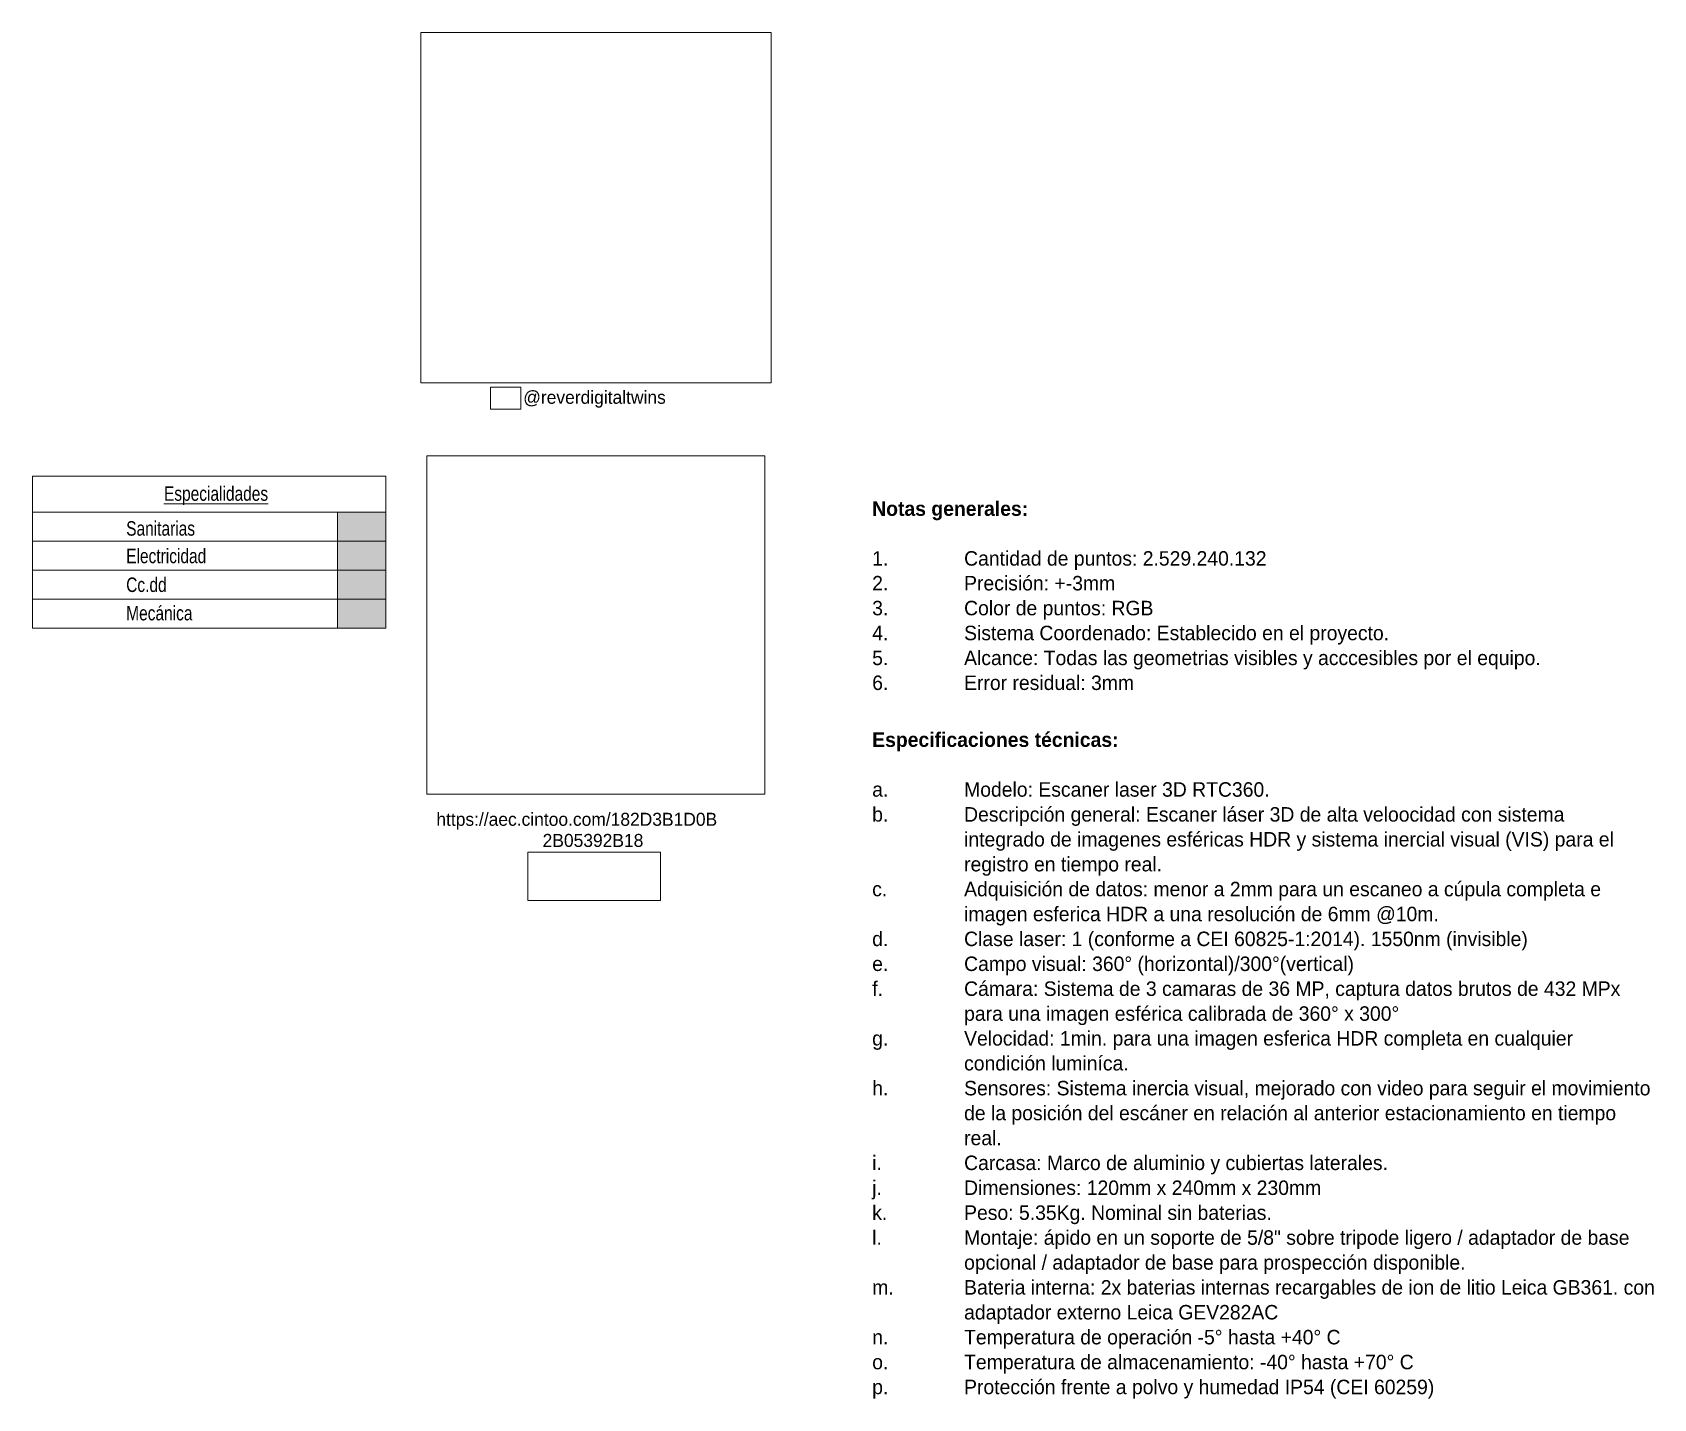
# Model space of a CAD drawing. Header units: centimetres. Extents: x -13617 to -9515, y -261 to 6553.
# Drawn here: x -10635 to -9515, y -261 to 682 of the extents above; entities that cross this region are included whole.
import ezdxf

# ---------------------------------------------------------------- set-up
doc = ezdxf.new("R2010")
doc.units = ezdxf.units.CM
doc.linetypes.add('Dash', pattern=[0.635, 0.3175, -0.3175])
for name, color, linetype, lineweight in [('A-DETL-GENF', 7, 'Continuous', 9), ('A-DETL-THIN', 7, 'Continuous', 18), ('G-ANNO-REFR', 7, 'Dash', 18), ('G-ANNO-TEXT', 7, 'Continuous', 9)]:
    doc.layers.add(name, color=color, linetype=linetype, lineweight=lineweight)
doc.styles.add('Century Gothic_1', font='GOTHIC.TTF', dxfattribs={"width": 0.8, "height": 10})
doc.styles.add('Century Gothic_2', font='GOTHIC.TTF', dxfattribs={"height": 9})
doc.styles.add('Century Gothic_3', font='GOTHIC.TTF', dxfattribs={"height": 10})
doc.styles.add('Century Gothic_B_1', font='GOTHICB.TTF', dxfattribs={"height": 10})
picture_1 = doc.add_image_def('image1.jpg', size_in_pixel=(275, 100))
picture_2 = doc.add_image_def('image2.png', size_in_pixel=(160, 160))
picture_3 = doc.add_image_def('image3.jpeg', size_in_pixel=(2000, 2000))
picture_4 = doc.add_image_def('image4.jpg', size_in_pixel=(434, 317))

msp = doc.modelspace()

# ---------------------------------------------------------------- texts
at = {"layer": 'G-ANNO-TEXT', "attachment_point": 1}
for s, insert, char_height, width, style in [('@reverdigitaltwins', (-10296.2, 434.9), 9, 128.671, 'Century Gothic_2'), ('\\LEspecialidades', (-10544.4, 368.9), 10, 100.371, 'Century Gothic_1'), ('Notas generales:', (-10055.1, 358.5), 10, 141.498, 'Century Gothic_B_1'), ('Sanitarias', (-10570.5, 344.8), 10, 62.852, 'Century Gothic_1'), ('Electricidad', (-10570.5, 325.8), 10, 79.527, 'Century Gothic_1'), ('1.', (-10055.1, 324.1), 10, 76.97, 'Century Gothic_3'), ('Cantidad de puntos: 2.529.240.132', (-9991.6, 324.1), 10, 287.405, 'Century Gothic_3'), ('Cc.dd', (-10570.5, 305.9), 10, 42.329, 'Century Gothic_1'), ('2.', (-10055.1, 307), 10, 76.97, 'Century Gothic_3'), ('Precisión: +-3mm', (-9991.6, 307), 10, 141.097, 'Century Gothic_3'), ('Mecánica ', (-10570.5, 286.3), 10, 73.755, 'Century Gothic_1'), ('3.', (-10055.1, 289.8), 10, 76.97, 'Century Gothic_3'), ('Color de puntos: RGB', (-9991.6, 289.8), 10, 178.375, 'Century Gothic_3'), ('4.', (-10055.1, 272.6), 10, 76.97, 'Century Gothic_3'), ('Sistema Coordenado: Establecido en el proyecto.', (-9991.6, 272.6), 10, 416.477, 'Century Gothic_3'), ('5.', (-10055.1, 255.4), 10, 76.97, 'Century Gothic_3'), ('Alcance: Todas las geometrias visibles y acccesibles por el equipo.', (-9991.6, 255.4), 10, 557.974, 'Century Gothic_3'), ('6.', (-10055.1, 238.2), 10, 76.97, 'Century Gothic_3'), ('Error residual: 3mm', (-9991.6, 238.2), 10, 156.73, 'Century Gothic_3'), ('Especificaciones técnicas:', (-10055.1, 198.9), 10, 222.869, 'Century Gothic_B_1'), ('a.', (-10055.1, 164.5), 10, 76.97, 'Century Gothic_3'), ('Modelo: Escaner laser 3D RTC360.', (-9991.6, 164.5), 10, 280.591, 'Century Gothic_3'), ('b.', (-10055.1, 147.3), 10, 76.97, 'Century Gothic_3'), ('Descripción general: Escaner láser 3D de alta veloocidad con sistema ', (-9991.6, 147.3), 10, 590.844, 'Century Gothic_3'), ('https://aec.cintoo.com/182D3B1D0B', (-10356.2, 143.4), 9, 262.553, 'Century Gothic_2'), ('2B05392B18', (-10282.8, 128.8), 9, 84.177, 'Century Gothic_2'), ('integrado de imagenes esféricas HDR y sistema inercial visual (VIS) para el ', (-9991.6, 130.1), 10, 624.114, 'Century Gothic_3'), ('registro en tiempo real.', (-9991.6, 112.9), 10, 192.405, 'Century Gothic_3'), ('c.', (-10055.1, 95.7), 10, 76.97, 'Century Gothic_3'), ('Adquisición de datos: menor a 2mm para un escaneo a cúpula completa e ', (-9991.6, 95.7), 10, 640.147, 'Century Gothic_3'), ('imagen esferica HDR a una resolución de 6mm @10m.', (-9991.6, 78.5), 10, 454.156, 'Century Gothic_3'), ('d.', (-10055.1, 61.3), 10, 76.97, 'Century Gothic_3'), ('Clase laser: 1 (conforme a CEI 60825-1:2014). 1550nm (invisible)', (-9991.6, 61.3), 10, 525.907, 'Century Gothic_3'), ('e.', (-10055.1, 44.1), 10, 76.97, 'Century Gothic_3'), ('Campo visual: 360° (horizontal)/300°(vertical)', (-9991.6, 44.1), 10, 376.793, 'Century Gothic_3'), ('f.', (-10055.1, 26.9), 10, 76.97, 'Century Gothic_3'), ('Cámara: Sistema de 3 camaras de 36 MP, captura datos brutos de 432 MPx ', (-9991.6, 26.9), 10, 637.742, 'Century Gothic_3'), ('para una imagen esférica calibrada de 360° x 300°', (-9991.6, 9.7), 10, 426.899, 'Century Gothic_3'), ('g.', (-10055.1, -7.4), 10, 76.97, 'Century Gothic_3'), ('Velocidad: 1min. para una imagen esferica HDR completa en cualquier ', (-9991.6, -7.4), 10, 606.477, 'Century Gothic_3'), ('condición luminíca.', (-9991.6, -24.6), 10, 164.747, 'Century Gothic_3'), ('h.', (-10055.1, -41.8), 10, 76.97, 'Century Gothic_3'), ('Sensores: Sistema inercia visual, mejorado con video para seguir el movimiento ', (-9991.6, -41.8), 10, 667.405, 'Century Gothic_3'), ('de la posición del escáner en relación al anterior estacionamiento en tiempo ', (-9991.6, -59), 10, 652.173, 'Century Gothic_3'), ('real. ', (-9991.6, -76.2), 10, 40.886, 'Century Gothic_3'), ('i.', (-10055.1, -93.4), 10, 76.97, 'Century Gothic_3'), ('Carcasa: Marco de aluminio y cubiertas laterales.', (-9991.6, -93.4), 10, 416.477, 'Century Gothic_3'), ('j.', (-10055.1, -110.6), 10, 76.97, 'Century Gothic_3'), ('Dimensiones: 120mm x 240mm x 230mm ', (-9991.6, -110.6), 10, 339.916, 'Century Gothic_3'), ('k.', (-10055.1, -127.8), 10, 76.97, 'Century Gothic_3'), ('Peso: 5.35Kg. Nominal sin baterias.', (-9991.6, -127.8), 10, 284.599, 'Century Gothic_3'), ('l.', (-10055.1, -145), 10, 76.97, 'Century Gothic_3'), ('Montaje: ápido en un soporte de 5/8" sobre tripode ligero / adaptador de base ', (-9991.6, -145), 10, 667.405, 'Century Gothic_3'), ('opcional / adaptador de base para prospección disponible.', (-9991.6, -162.2), 10, 507.067, 'Century Gothic_3'), ('Bateria interna: 2x baterias internas recargables de ion de litio Leica GB361. con ', (-9991.6, -179.4), 10, 667.405, 'Century Gothic_3'), ('m.', (-10055.1, -179.4), 10, 76.97, 'Century Gothic_3'), ('adaptador externo Leica GEV282AC', (-9991.6, -196.6), 10, 305.443, 'Century Gothic_3'), ('n.', (-10055.1, -213.8), 10, 76.97, 'Century Gothic_3'), ('Temperatura de operación -5° hasta +40° C', (-9991.6, -213.8), 10, 365.169, 'Century Gothic_3'), ('o.', (-10055.1, -231), 10, 76.97, 'Century Gothic_3'), ('Temperatura de almacenamiento: -40° hasta +70° C', (-9991.6, -231), 10, 438.122, 'Century Gothic_3'), ('p.', (-10055.1, -248.2), 10, 76.97, 'Century Gothic_3'), ('Protección frente a polvo y humedad IP54 (CEI 60259)', (-9991.6, -248.2), 10, 452.953, 'Century Gothic_3')]:
    msp.add_mtext(s, dxfattribs=dict(at, insert=insert, char_height=char_height, width=width, style=style))

# ---------------------------------------------------------------- hatches: boundary and pattern name
at = {"layer": 'A-DETL-GENF', "lineweight": 18, "true_color": 0x0000ff}
msp.add_hatch(color=5, dxfattribs=at).paths.add_polyline_path([(-10391.1, 331), (-10391.1, 351), (-10424.6, 351), (-10424.6, 331)])
at = {"layer": 'A-DETL-GENF', "lineweight": 18, "true_color": 0x008000}
msp.add_hatch(color=96, dxfattribs=at).paths.add_polyline_path([(-10391.1, 311), (-10391.1, 331), (-10424.6, 331), (-10424.6, 311)])
at = {"layer": 'A-DETL-GENF', "lineweight": 18, "true_color": 0xff8000}
msp.add_hatch(color=30, dxfattribs=at).paths.add_polyline_path([(-10391.1, 291), (-10391.1, 311), (-10424.6, 311), (-10424.6, 291)])
at = {"layer": 'A-DETL-GENF', "lineweight": 18, "true_color": 0xff00ff}
msp.add_hatch(color=6, dxfattribs=at).paths.add_polyline_path([(-10391.1, 271), (-10391.1, 291), (-10424.6, 291), (-10424.6, 271)])

# ---------------------------------------------------------------- linework, layer by layer
at = {"layer": 'A-DETL-THIN'}
for p, q in [((-10635.3, 375.9), (-10635.3, 271)), ((-10391.1, 375.9), (-10635.3, 375.9)), ((-10391.1, 271), (-10391.1, 375.9)), ((-10391.1, 351), (-10635.3, 351)), ((-10424.6, 271), (-10424.6, 351)), ((-10635.3, 331), (-10391.1, 331)), ((-10635.3, 311), (-10391.1, 311)), ((-10635.3, 291), (-10391.1, 291)), ((-10635.3, 271), (-10391.1, 271))]:
    msp.add_line(p, q, dxfattribs=at)

msp.set_redraw_order([(e.dxf.handle, doc.entitydb.next_handle()) for e in msp.query("TEXT MTEXT ATTDEF DIMENSION ARC_DIMENSION")])  # texts and dimensions are drawn at this point

# ---------------------------------------------------------------- pictures from other files: only their frames are drawn
at = {"layer": 'G-ANNO-REFR'}
image = msp.add_image(picture_3, insert=(-10366.9, 440.4), size_in_units=(242, 242), dxfattribs=at)
image.dxf.flags = 7
image = msp.add_image(picture_4, insert=(-10318.7, 422.1), size_in_units=(20.9, 15.3), dxfattribs=at)
image.dxf.flags = 7
image = msp.add_image(picture_2, insert=(-10362.9, 156.3), size_in_units=(233.6, 233.6), dxfattribs=at)
image.dxf.flags = 7
image = msp.add_image(picture_1, insert=(-10293.1, 82.7), size_in_units=(91.8, 33.4), dxfattribs=at)
image.dxf.flags = 7

doc.saveas('drawing.dxf')
